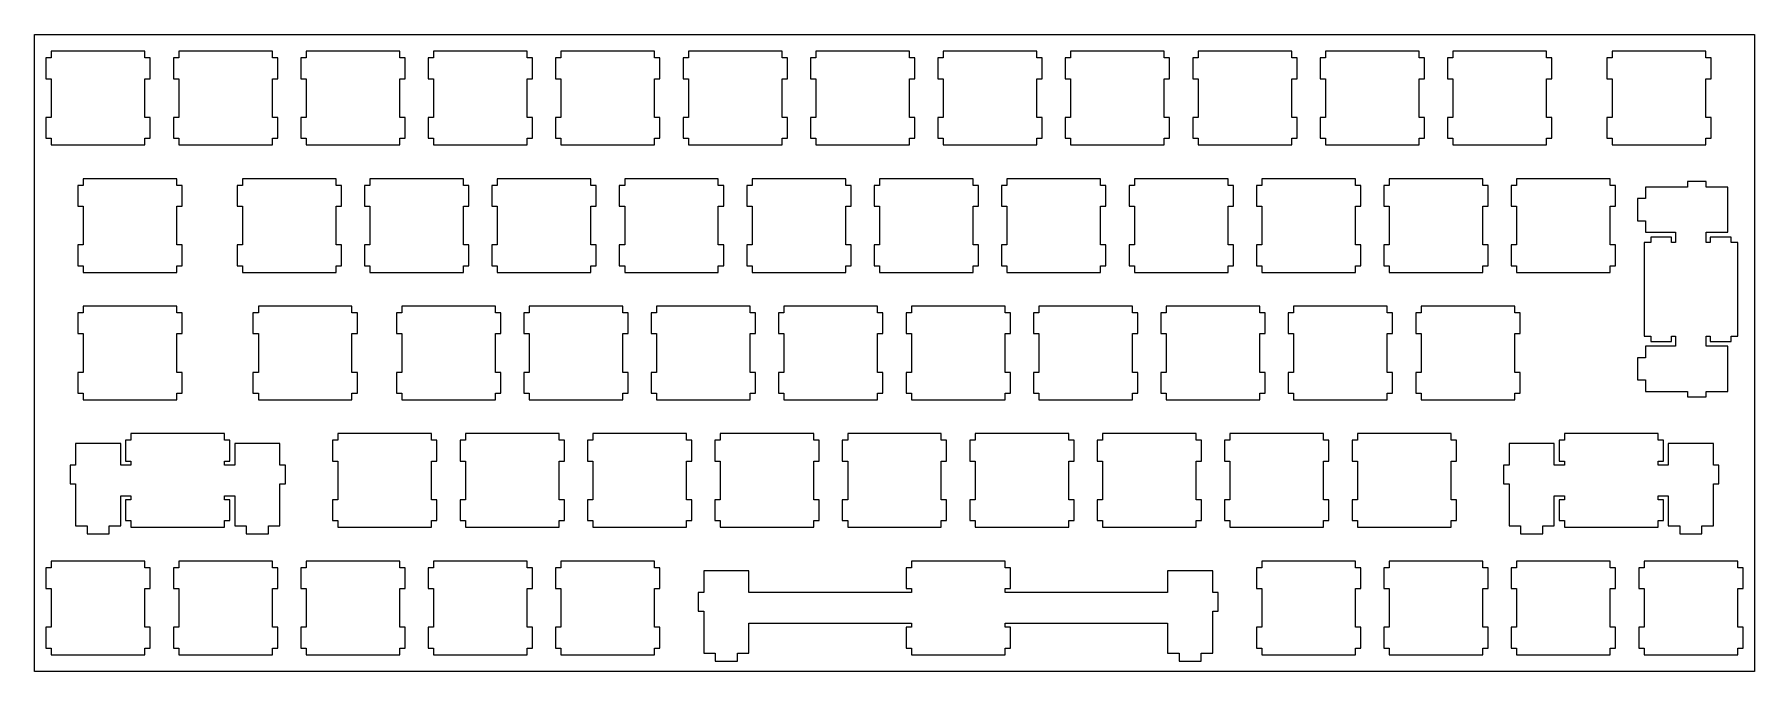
# Model space of a CAD drawing. Extents: x 0 to 257, y 0 to 96.
import ezdxf

# ---------------------------------------------------------------- set-up
doc = ezdxf.new("R2010")
doc.units = 0
doc.layers.get('0').update_dxf_attribs({"linetype": 'CONTINUOUS'})

msp = doc.modelspace()

# ---------------------------------------------------------------- linework, layer by layer
at = {"color": 0}
for p, q in [((0.09508, 95.5075), (257.27, 95.5075)), ((0.09508, 0.25769), (0.09508, 95.5075)), ((257.27, 95.5075), (257.27, 0.25769)), ((2.61965, 92.9831), (2.61965, 91.9826)), ((16.6192, 92.9831), (2.61965, 92.9831)), ((16.6192, 91.9826), (16.6192, 92.9831)), ((21.6697, 92.9831), (21.6697, 91.9826)), ((35.669, 92.9831), (21.6697, 92.9831)), ((35.669, 91.9826), (35.669, 92.9831)), ((40.7197, 92.9831), (40.7197, 91.9826)), ((54.719, 92.9831), (40.7197, 92.9831)), ((54.719, 91.9826), (54.719, 92.9831)), ((59.7697, 92.9831), (59.7697, 91.9826)), ((73.769, 92.9831), (59.7697, 92.9831)), ((73.769, 91.9826), (73.769, 92.9831)), ((78.8197, 92.9831), (78.8197, 91.9826)), ((92.819, 92.9831), (78.8197, 92.9831)), ((92.819, 91.9826), (92.819, 92.9831)), ((97.8683, 92.9831), (97.8683, 91.9826)), ((111.869, 92.9831), (97.8683, 92.9831)), ((111.869, 91.9826), (111.869, 92.9831)), ((116.918, 92.9831), (116.918, 91.9826)), ((130.919, 92.9831), (116.918, 92.9831)), ((130.919, 91.9826), (130.919, 92.9831)), ((135.97, 92.9831), (135.97, 91.9826)), ((149.969, 92.9831), (135.97, 92.9831)), ((149.969, 91.9826), (149.969, 92.9831)), ((155.02, 92.9831), (155.02, 91.9826)), ((169.019, 92.9831), (155.02, 92.9831)), ((169.019, 91.9826), (169.019, 92.9831)), ((174.07, 92.9831), (174.07, 91.9826)), ((188.069, 92.9831), (174.07, 92.9831)), ((188.069, 91.9826), (188.069, 92.9831)), ((193.12, 92.9831), (193.12, 91.9826)), ((207.119, 92.9831), (193.12, 92.9831)), ((207.119, 91.9826), (207.119, 92.9831)), ((212.17, 92.9831), (212.17, 91.9826)), ((226.169, 92.9831), (212.17, 92.9831)), ((226.169, 91.9826), (226.169, 92.9831)), ((235.982, 92.9831), (235.982, 91.9826)), ((249.982, 92.9831), (235.982, 92.9831)), ((249.982, 91.9826), (249.982, 92.9831)), ((2.61965, 91.9826), (1.81901, 91.9826)), ((1.81901, 91.9826), (1.81901, 88.8834)), ((17.4198, 91.9826), (16.6192, 91.9826)), ((17.4198, 88.8834), (17.4198, 91.9826)), ((21.6697, 91.9826), (20.869, 91.9826)), ((20.869, 91.9826), (20.869, 88.8834)), ((36.4698, 91.9826), (35.669, 91.9826)), ((36.4698, 88.8834), (36.4698, 91.9826)), ((40.7197, 91.9826), (39.9189, 91.9826)), ((39.9189, 91.9826), (39.9189, 88.8834)), ((55.5198, 91.9826), (54.719, 91.9826)), ((55.5198, 88.8834), (55.5198, 91.9826)), ((59.7697, 91.9826), (58.9689, 91.9826)), ((58.9689, 91.9826), (58.9689, 88.8834)), ((74.5698, 91.9826), (73.769, 91.9826)), ((74.5698, 88.8834), (74.5698, 91.9826)), ((78.8197, 91.9826), (78.0189, 91.9826)), ((78.0189, 91.9826), (78.0189, 88.8834)), ((93.6184, 91.9826), (92.819, 91.9826)), ((93.6184, 88.8834), (93.6184, 91.9826)), ((97.8683, 91.9826), (97.0689, 91.9826)), ((97.0689, 91.9826), (97.0689, 88.8834)), ((112.668, 91.9826), (111.869, 91.9826)), ((112.668, 88.8834), (112.668, 91.9826)), ((116.918, 91.9826), (116.119, 91.9826)), ((116.119, 91.9826), (116.119, 88.8834)), ((131.72, 91.9826), (130.919, 91.9826)), ((131.72, 88.8834), (131.72, 91.9826)), ((135.97, 91.9826), (135.169, 91.9826)), ((135.169, 91.9826), (135.169, 88.8834)), ((150.77, 91.9826), (149.969, 91.9826)), ((150.77, 88.8834), (150.77, 91.9826)), ((155.02, 91.9826), (154.219, 91.9826)), ((154.219, 91.9826), (154.219, 88.8834)), ((169.82, 91.9826), (169.019, 91.9826)), ((169.82, 88.8834), (169.82, 91.9826)), ((174.07, 91.9826), (173.269, 91.9826)), ((173.269, 91.9826), (173.269, 88.8834)), ((188.87, 91.9826), (188.069, 91.9826)), ((188.87, 88.8834), (188.87, 91.9826)), ((193.12, 91.9826), (192.319, 91.9826)), ((192.319, 91.9826), (192.319, 88.8834)), ((207.92, 91.9826), (207.119, 91.9826)), ((207.92, 88.8834), (207.92, 91.9826)), ((212.17, 91.9826), (211.369, 91.9826)), ((211.369, 91.9826), (211.369, 88.8834)), ((226.97, 91.9826), (226.169, 91.9826)), ((226.97, 88.8834), (226.97, 91.9826)), ((235.982, 91.9826), (235.181, 91.9826)), ((235.181, 91.9826), (235.181, 88.8834)), ((250.781, 91.9826), (249.982, 91.9826)), ((250.781, 88.8834), (250.781, 91.9826)), ((1.81901, 88.8834), (2.61965, 88.8834)), ((2.61965, 88.8834), (2.61965, 83.0834)), ((16.6192, 83.0834), (16.6192, 88.8834)), ((16.6192, 88.8834), (17.4198, 88.8834)), ((20.869, 88.8834), (21.6697, 88.8834)), ((21.6697, 88.8834), (21.6697, 83.0834)), ((35.669, 83.0834), (35.669, 88.8834)), ((35.669, 88.8834), (36.4698, 88.8834)), ((39.9189, 88.8834), (40.7197, 88.8834)), ((40.7197, 88.8834), (40.7197, 83.0834)), ((54.719, 83.0834), (54.719, 88.8834)), ((54.719, 88.8834), (55.5198, 88.8834)), ((58.9689, 88.8834), (59.7697, 88.8834)), ((59.7697, 88.8834), (59.7697, 83.0834)), ((73.769, 83.0834), (73.769, 88.8834)), ((73.769, 88.8834), (74.5698, 88.8834)), ((78.0189, 88.8834), (78.8197, 88.8834)), ((78.8197, 88.8834), (78.8197, 83.0834)), ((92.819, 83.0834), (92.819, 88.8834)), ((92.819, 88.8834), (93.6184, 88.8834)), ((97.0689, 88.8834), (97.8683, 88.8834)), ((97.8683, 88.8834), (97.8683, 83.0834)), ((111.869, 83.0834), (111.869, 88.8834)), ((111.869, 88.8834), (112.668, 88.8834)), ((116.119, 88.8834), (116.918, 88.8834)), ((116.918, 88.8834), (116.918, 83.0834)), ((130.919, 83.0834), (130.919, 88.8834)), ((130.919, 88.8834), (131.72, 88.8834)), ((135.169, 88.8834), (135.97, 88.8834)), ((135.97, 88.8834), (135.97, 83.0834)), ((149.969, 83.0834), (149.969, 88.8834)), ((149.969, 88.8834), (150.77, 88.8834)), ((154.219, 88.8834), (155.02, 88.8834)), ((155.02, 88.8834), (155.02, 83.0834)), ((169.019, 83.0834), (169.019, 88.8834)), ((169.019, 88.8834), (169.82, 88.8834)), ((173.269, 88.8834), (174.07, 88.8834)), ((174.07, 88.8834), (174.07, 83.0834)), ((188.069, 83.0834), (188.069, 88.8834)), ((188.069, 88.8834), (188.87, 88.8834)), ((192.319, 88.8834), (193.12, 88.8834)), ((193.12, 88.8834), (193.12, 83.0834)), ((207.119, 83.0834), (207.119, 88.8834)), ((207.119, 88.8834), (207.92, 88.8834)), ((211.369, 88.8834), (212.17, 88.8834)), ((212.17, 88.8834), (212.17, 83.0834)), ((226.169, 83.0834), (226.169, 88.8834)), ((226.169, 88.8834), (226.97, 88.8834)), ((235.181, 88.8834), (235.982, 88.8834)), ((235.982, 88.8834), (235.982, 83.0834)), ((249.982, 83.0834), (249.982, 88.8834)), ((249.982, 88.8834), (250.781, 88.8834)), ((2.61965, 83.0834), (1.81901, 83.0834)), ((1.81901, 83.0834), (1.81901, 79.9828)), ((17.4198, 83.0834), (16.6192, 83.0834)), ((17.4198, 79.9828), (17.4198, 83.0834)), ((21.6697, 83.0834), (20.869, 83.0834)), ((20.869, 83.0834), (20.869, 79.9828)), ((36.4698, 83.0834), (35.669, 83.0834)), ((36.4698, 79.9828), (36.4698, 83.0834)), ((40.7197, 83.0834), (39.9189, 83.0834)), ((39.9189, 83.0834), (39.9189, 79.9828)), ((55.5198, 83.0834), (54.719, 83.0834)), ((55.5198, 79.9828), (55.5198, 83.0834)), ((59.7697, 83.0834), (58.9689, 83.0834)), ((58.9689, 83.0834), (58.9689, 79.9828)), ((74.5698, 83.0834), (73.769, 83.0834)), ((74.5698, 79.9828), (74.5698, 83.0834)), ((78.8197, 83.0834), (78.0189, 83.0834)), ((78.0189, 83.0834), (78.0189, 79.9828)), ((93.6184, 83.0834), (92.819, 83.0834)), ((93.6184, 79.9828), (93.6184, 83.0834)), ((97.8683, 83.0834), (97.0689, 83.0834)), ((97.0689, 83.0834), (97.0689, 79.9828)), ((112.668, 83.0834), (111.869, 83.0834)), ((112.668, 79.9828), (112.668, 83.0834)), ((116.918, 83.0834), (116.119, 83.0834)), ((116.119, 83.0834), (116.119, 79.9828)), ((131.72, 83.0834), (130.919, 83.0834)), ((131.72, 79.9828), (131.72, 83.0834)), ((135.97, 83.0834), (135.169, 83.0834)), ((135.169, 83.0834), (135.169, 79.9828)), ((150.77, 83.0834), (149.969, 83.0834)), ((150.77, 79.9828), (150.77, 83.0834)), ((155.02, 83.0834), (154.219, 83.0834)), ((154.219, 83.0834), (154.219, 79.9828)), ((169.82, 83.0834), (169.019, 83.0834)), ((169.82, 79.9828), (169.82, 83.0834)), ((174.07, 83.0834), (173.269, 83.0834)), ((173.269, 83.0834), (173.269, 79.9828)), ((188.87, 83.0834), (188.069, 83.0834)), ((188.87, 79.9828), (188.87, 83.0834)), ((193.12, 83.0834), (192.319, 83.0834)), ((192.319, 83.0834), (192.319, 79.9828)), ((207.92, 83.0834), (207.119, 83.0834)), ((207.92, 79.9828), (207.92, 83.0834)), ((212.17, 83.0834), (211.369, 83.0834)), ((211.369, 83.0834), (211.369, 79.9828)), ((226.97, 83.0834), (226.169, 83.0834)), ((226.97, 79.9828), (226.97, 83.0834)), ((235.982, 83.0834), (235.181, 83.0834)), ((235.181, 83.0834), (235.181, 79.9828)), ((250.781, 83.0834), (249.982, 83.0834)), ((250.781, 79.9828), (250.781, 83.0834)), ((1.81901, 79.9828), (2.61965, 79.9828)), ((2.61965, 79.9828), (2.61965, 78.9838)), ((16.6192, 78.9838), (16.6192, 79.9828)), ((16.6192, 79.9828), (17.4198, 79.9828)), ((20.869, 79.9828), (21.6697, 79.9828)), ((21.6697, 79.9828), (21.6697, 78.9838)), ((35.669, 78.9838), (35.669, 79.9828)), ((35.669, 79.9828), (36.4698, 79.9828)), ((39.9189, 79.9828), (40.7197, 79.9828)), ((40.7197, 79.9828), (40.7197, 78.9838)), ((54.719, 78.9838), (54.719, 79.9828)), ((54.719, 79.9828), (55.5198, 79.9828)), ((58.9689, 79.9828), (59.7697, 79.9828)), ((59.7697, 79.9828), (59.7697, 78.9838)), ((73.769, 78.9838), (73.769, 79.9828)), ((73.769, 79.9828), (74.5698, 79.9828)), ((78.0189, 79.9828), (78.8197, 79.9828)), ((78.8197, 79.9828), (78.8197, 78.9838)), ((92.819, 78.9838), (92.819, 79.9828)), ((92.819, 79.9828), (93.6184, 79.9828)), ((97.0689, 79.9828), (97.8683, 79.9828)), ((97.8683, 79.9828), (97.8683, 78.9838)), ((111.869, 78.9838), (111.869, 79.9828)), ((111.869, 79.9828), (112.668, 79.9828)), ((116.119, 79.9828), (116.918, 79.9828)), ((116.918, 79.9828), (116.918, 78.9838)), ((130.919, 78.9838), (130.919, 79.9828)), ((130.919, 79.9828), (131.72, 79.9828)), ((135.169, 79.9828), (135.97, 79.9828)), ((135.97, 79.9828), (135.97, 78.9838)), ((149.969, 78.9838), (149.969, 79.9828)), ((149.969, 79.9828), (150.77, 79.9828)), ((154.219, 79.9828), (155.02, 79.9828)), ((155.02, 79.9828), (155.02, 78.9838)), ((169.019, 78.9838), (169.019, 79.9828)), ((169.019, 79.9828), (169.82, 79.9828)), ((173.269, 79.9828), (174.07, 79.9828)), ((174.07, 79.9828), (174.07, 78.9838)), ((188.069, 78.9838), (188.069, 79.9828)), ((188.069, 79.9828), (188.87, 79.9828)), ((192.319, 79.9828), (193.12, 79.9828)), ((193.12, 79.9828), (193.12, 78.9838)), ((207.119, 78.9838), (207.119, 79.9828)), ((207.119, 79.9828), (207.92, 79.9828)), ((211.369, 79.9828), (212.17, 79.9828)), ((212.17, 79.9828), (212.17, 78.9838)), ((226.169, 78.9838), (226.169, 79.9828)), ((226.169, 79.9828), (226.97, 79.9828)), ((235.181, 79.9828), (235.982, 79.9828)), ((235.982, 79.9828), (235.982, 78.9838)), ((249.982, 78.9838), (249.982, 79.9828)), ((249.982, 79.9828), (250.781, 79.9828)), ((2.61965, 78.9838), (16.6192, 78.9838)), ((21.6697, 78.9838), (35.669, 78.9838)), ((40.7197, 78.9838), (54.719, 78.9838)), ((59.7697, 78.9838), (73.769, 78.9838)), ((78.8197, 78.9838), (92.819, 78.9838)), ((97.8683, 78.9838), (111.869, 78.9838)), ((116.918, 78.9838), (130.919, 78.9838)), ((135.97, 78.9838), (149.969, 78.9838)), ((155.02, 78.9838), (169.019, 78.9838)), ((174.07, 78.9838), (188.069, 78.9838)), ((193.12, 78.9838), (207.119, 78.9838)), ((212.17, 78.9838), (226.169, 78.9838)), ((235.982, 78.9838), (249.982, 78.9838)), ((7.38216, 72.9326), (6.58153, 72.9326)), ((6.58153, 72.9326), (6.58153, 69.8334)), ((7.38216, 73.9331), (7.38216, 72.9326)), ((21.3817, 73.9331), (7.38216, 73.9331)), ((21.3817, 72.9326), (21.3817, 73.9331)), ((22.1809, 72.9326), (21.3817, 72.9326)), ((22.1809, 69.8334), (22.1809, 72.9326)), ((31.1947, 72.9326), (30.394, 72.9326)), ((30.394, 72.9326), (30.394, 69.8334)), ((31.1947, 73.9331), (31.1947, 72.9326)), ((45.194, 73.9331), (31.1947, 73.9331)), ((45.194, 72.9326), (45.194, 73.9331)), ((45.9948, 72.9326), (45.194, 72.9326)), ((45.9948, 69.8334), (45.9948, 72.9326)), ((50.2447, 72.9326), (49.4439, 72.9326)), ((49.4439, 72.9326), (49.4439, 69.8334)), ((50.2447, 73.9331), (50.2447, 72.9326)), ((64.244, 73.9331), (50.2447, 73.9331)), ((64.244, 72.9326), (64.244, 73.9331)), ((65.0448, 72.9326), (64.244, 72.9326)), ((65.0448, 69.8334), (65.0448, 72.9326)), ((69.2947, 72.9326), (68.4939, 72.9326)), ((68.4939, 72.9326), (68.4939, 69.8334)), ((69.2947, 73.9331), (69.2947, 72.9326)), ((83.294, 73.9331), (69.2947, 73.9331)), ((83.294, 72.9326), (83.294, 73.9331)), ((84.0948, 72.9326), (83.294, 72.9326)), ((84.0948, 69.8334), (84.0948, 72.9326)), ((88.3447, 72.9326), (87.5439, 72.9326)), ((87.5439, 72.9326), (87.5439, 69.8334)), ((88.3447, 73.9331), (88.3447, 72.9326)), ((102.344, 73.9331), (88.3447, 73.9331)), ((102.344, 72.9326), (102.344, 73.9331)), ((103.145, 72.9326), (102.344, 72.9326)), ((103.145, 69.8334), (103.145, 72.9326)), ((107.395, 72.9326), (106.594, 72.9326)), ((106.594, 72.9326), (106.594, 69.8334)), ((107.395, 73.9331), (107.395, 72.9326)), ((121.394, 73.9331), (107.395, 73.9331)), ((121.394, 72.9326), (121.394, 73.9331)), ((122.195, 72.9326), (121.394, 72.9326)), ((122.195, 69.8334), (122.195, 72.9326)), ((126.445, 72.9326), (125.644, 72.9326)), ((125.644, 72.9326), (125.644, 69.8334)), ((126.445, 73.9331), (126.445, 72.9326)), ((140.444, 73.9331), (126.445, 73.9331)), ((140.444, 72.9326), (140.444, 73.9331)), ((141.245, 72.9326), (140.444, 72.9326)), ((141.245, 69.8334), (141.245, 72.9326)), ((145.495, 72.9326), (144.694, 72.9326)), ((144.694, 72.9326), (144.694, 69.8334)), ((145.495, 73.9331), (145.495, 72.9326)), ((159.494, 73.9331), (145.495, 73.9331)), ((159.494, 72.9326), (159.494, 73.9331)), ((160.295, 72.9326), (159.494, 72.9326)), ((160.295, 69.8334), (160.295, 72.9326)), ((164.545, 72.9326), (163.744, 72.9326)), ((163.744, 72.9326), (163.744, 69.8334)), ((164.545, 73.9331), (164.545, 72.9326)), ((178.544, 73.9331), (164.545, 73.9331)), ((178.544, 72.9326), (178.544, 73.9331)), ((179.345, 72.9326), (178.544, 72.9326)), ((179.345, 69.8334), (179.345, 72.9326)), ((183.595, 72.9326), (182.794, 72.9326)), ((182.794, 72.9326), (182.794, 69.8334)), ((183.595, 73.9331), (183.595, 72.9326)), ((197.594, 73.9331), (183.595, 73.9331)), ((197.594, 72.9326), (197.594, 73.9331)), ((198.395, 72.9326), (197.594, 72.9326)), ((198.395, 69.8334), (198.395, 72.9326)), ((202.645, 72.9326), (201.844, 72.9326)), ((201.844, 72.9326), (201.844, 69.8334)), ((202.645, 73.9331), (202.645, 72.9326)), ((216.644, 73.9331), (202.645, 73.9331)), ((216.644, 72.9326), (216.644, 73.9331)), ((217.445, 72.9326), (216.644, 72.9326)), ((217.445, 69.8334), (217.445, 72.9326)), ((221.695, 72.9326), (220.894, 72.9326)), ((220.894, 72.9326), (220.894, 69.8334)), ((221.695, 73.9331), (221.695, 72.9326)), ((235.694, 73.9331), (221.695, 73.9331)), ((235.694, 72.9326), (235.694, 73.9331)), ((236.495, 72.9326), (235.694, 72.9326)), ((236.495, 69.8334), (236.495, 72.9326)), ((247.245, 72.6832), (240.975, 72.6832)), ((240.975, 72.6832), (240.975, 70.9581)), ((247.245, 73.5087), (247.245, 72.6832)), ((250.045, 73.5087), (247.245, 73.5087)), ((250.045, 72.6832), (250.045, 73.5087)), ((253.275, 72.6832), (250.045, 72.6832)), ((253.275, 65.9335), (253.275, 72.6832)), ((6.58153, 69.8334), (7.38216, 69.8334)), ((7.38216, 69.8334), (7.38216, 64.0334)), ((21.3817, 64.0334), (21.3817, 69.8334)), ((21.3817, 69.8334), (22.1809, 69.8334)), ((30.394, 69.8334), (31.1947, 69.8334)), ((31.1947, 69.8334), (31.1947, 64.0334)), ((45.194, 64.0334), (45.194, 69.8334)), ((45.194, 69.8334), (45.9948, 69.8334)), ((49.4439, 69.8334), (50.2447, 69.8334)), ((50.2447, 69.8334), (50.2447, 64.0334)), ((64.244, 64.0334), (64.244, 69.8334)), ((64.244, 69.8334), (65.0448, 69.8334)), ((68.4939, 69.8334), (69.2947, 69.8334)), ((69.2947, 69.8334), (69.2947, 64.0334)), ((83.294, 64.0334), (83.294, 69.8334)), ((83.294, 69.8334), (84.0948, 69.8334)), ((87.5439, 69.8334), (88.3447, 69.8334)), ((88.3447, 69.8334), (88.3447, 64.0334)), ((102.344, 64.0334), (102.344, 69.8334)), ((102.344, 69.8334), (103.145, 69.8334)), ((106.594, 69.8334), (107.395, 69.8334)), ((107.395, 69.8334), (107.395, 64.0334)), ((121.394, 64.0334), (121.394, 69.8334)), ((121.394, 69.8334), (122.195, 69.8334)), ((125.644, 69.8334), (126.445, 69.8334)), ((126.445, 69.8334), (126.445, 64.0334)), ((140.444, 64.0334), (140.444, 69.8334)), ((140.444, 69.8334), (141.245, 69.8334)), ((144.694, 69.8334), (145.495, 69.8334)), ((145.495, 69.8334), (145.495, 64.0334)), ((159.494, 64.0334), (159.494, 69.8334)), ((159.494, 69.8334), (160.295, 69.8334)), ((163.744, 69.8334), (164.545, 69.8334)), ((164.545, 69.8334), (164.545, 64.0334)), ((178.544, 64.0334), (178.544, 69.8334)), ((178.544, 69.8334), (179.345, 69.8334)), ((182.794, 69.8334), (183.595, 69.8334)), ((183.595, 69.8334), (183.595, 64.0334)), ((197.594, 64.0334), (197.594, 69.8334)), ((197.594, 69.8334), (198.395, 69.8334)), ((201.844, 69.8334), (202.645, 69.8334)), ((202.645, 69.8334), (202.645, 64.0334)), ((216.644, 64.0334), (216.644, 69.8334)), ((216.644, 69.8334), (217.445, 69.8334)), ((220.894, 69.8334), (221.695, 69.8334)), ((221.695, 69.8334), (221.695, 64.0334)), ((235.694, 64.0334), (235.694, 69.8334)), ((235.694, 69.8334), (236.495, 69.8334)), ((240.975, 70.9581), (239.775, 70.9581)), ((239.775, 70.9581), (239.775, 67.6589)), ((239.775, 67.6589), (240.975, 67.6589)), ((240.975, 67.6589), (240.975, 65.9335)), ((241.745, 64.4081), (240.745, 64.4081)), ((240.745, 64.4081), (240.745, 50.4088)), ((240.975, 65.9335), (245.445, 65.9335)), ((244.844, 65.2089), (241.745, 65.2089)), ((241.745, 65.2089), (241.745, 64.4081)), ((244.844, 64.4081), (244.844, 65.2089)), ((245.445, 64.4081), (244.844, 64.4081)), ((245.445, 65.9335), (245.445, 64.4081)), ((250.045, 64.4081), (250.045, 65.9335)), ((250.045, 65.9335), (253.275, 65.9335)), ((250.644, 64.4081), (250.045, 64.4081)), ((253.744, 65.2089), (250.644, 65.2089)), ((250.644, 65.2089), (250.644, 64.4081)), ((253.744, 64.4081), (253.744, 65.2089)), ((254.744, 64.4081), (253.744, 64.4081)), ((254.744, 50.4088), (254.744, 64.4081)), ((7.38216, 64.0334), (6.58153, 64.0334)), ((6.58153, 64.0334), (6.58153, 60.9328)), ((22.1809, 64.0334), (21.3817, 64.0334)), ((22.1809, 60.9328), (22.1809, 64.0334)), ((31.1947, 64.0334), (30.394, 64.0334)), ((30.394, 64.0334), (30.394, 60.9328)), ((45.9948, 64.0334), (45.194, 64.0334)), ((45.9948, 60.9328), (45.9948, 64.0334)), ((50.2447, 64.0334), (49.4439, 64.0334)), ((49.4439, 64.0334), (49.4439, 60.9328)), ((65.0448, 64.0334), (64.244, 64.0334)), ((65.0448, 60.9328), (65.0448, 64.0334)), ((69.2947, 64.0334), (68.4939, 64.0334)), ((68.4939, 64.0334), (68.4939, 60.9328)), ((84.0948, 64.0334), (83.294, 64.0334)), ((84.0948, 60.9328), (84.0948, 64.0334)), ((88.3447, 64.0334), (87.5439, 64.0334)), ((87.5439, 64.0334), (87.5439, 60.9328)), ((103.145, 64.0334), (102.344, 64.0334)), ((103.145, 60.9328), (103.145, 64.0334)), ((107.395, 64.0334), (106.594, 64.0334)), ((106.594, 64.0334), (106.594, 60.9328)), ((122.195, 64.0334), (121.394, 64.0334)), ((122.195, 60.9328), (122.195, 64.0334)), ((126.445, 64.0334), (125.644, 64.0334)), ((125.644, 64.0334), (125.644, 60.9328)), ((141.245, 64.0334), (140.444, 64.0334)), ((141.245, 60.9328), (141.245, 64.0334)), ((145.495, 64.0334), (144.694, 64.0334)), ((144.694, 64.0334), (144.694, 60.9328)), ((160.295, 64.0334), (159.494, 64.0334)), ((160.295, 60.9328), (160.295, 64.0334)), ((164.545, 64.0334), (163.744, 64.0334)), ((163.744, 64.0334), (163.744, 60.9328)), ((179.345, 64.0334), (178.544, 64.0334)), ((179.345, 60.9328), (179.345, 64.0334)), ((183.595, 64.0334), (182.794, 64.0334)), ((182.794, 64.0334), (182.794, 60.9328)), ((198.395, 64.0334), (197.594, 64.0334)), ((198.395, 60.9328), (198.395, 64.0334)), ((202.645, 64.0334), (201.844, 64.0334)), ((201.844, 64.0334), (201.844, 60.9328)), ((217.445, 64.0334), (216.644, 64.0334)), ((217.445, 60.9328), (217.445, 64.0334)), ((221.695, 64.0334), (220.894, 64.0334)), ((220.894, 64.0334), (220.894, 60.9328)), ((236.495, 64.0334), (235.694, 64.0334)), ((236.495, 60.9328), (236.495, 64.0334)), ((6.58153, 60.9328), (7.38216, 60.9328)), ((7.38216, 60.9328), (7.38216, 59.9338)), ((7.38216, 59.9338), (21.3817, 59.9338)), ((21.3817, 59.9338), (21.3817, 60.9328)), ((21.3817, 60.9328), (22.1809, 60.9328)), ((30.394, 60.9328), (31.1947, 60.9328)), ((31.1947, 60.9328), (31.1947, 59.9338)), ((31.1947, 59.9338), (45.194, 59.9338)), ((45.194, 59.9338), (45.194, 60.9328)), ((45.194, 60.9328), (45.9948, 60.9328)), ((49.4439, 60.9328), (50.2447, 60.9328)), ((50.2447, 60.9328), (50.2447, 59.9338)), ((50.2447, 59.9338), (64.244, 59.9338)), ((64.244, 59.9338), (64.244, 60.9328)), ((64.244, 60.9328), (65.0448, 60.9328)), ((68.4939, 60.9328), (69.2947, 60.9328)), ((69.2947, 60.9328), (69.2947, 59.9338)), ((69.2947, 59.9338), (83.294, 59.9338)), ((83.294, 59.9338), (83.294, 60.9328)), ((83.294, 60.9328), (84.0948, 60.9328)), ((87.5439, 60.9328), (88.3447, 60.9328)), ((88.3447, 60.9328), (88.3447, 59.9338)), ((88.3447, 59.9338), (102.344, 59.9338)), ((102.344, 59.9338), (102.344, 60.9328)), ((102.344, 60.9328), (103.145, 60.9328)), ((106.594, 60.9328), (107.395, 60.9328)), ((107.395, 60.9328), (107.395, 59.9338)), ((107.395, 59.9338), (121.394, 59.9338)), ((121.394, 59.9338), (121.394, 60.9328)), ((121.394, 60.9328), (122.195, 60.9328)), ((125.644, 60.9328), (126.445, 60.9328)), ((126.445, 60.9328), (126.445, 59.9338)), ((126.445, 59.9338), (140.444, 59.9338)), ((140.444, 59.9338), (140.444, 60.9328)), ((140.444, 60.9328), (141.245, 60.9328)), ((144.694, 60.9328), (145.495, 60.9328)), ((145.495, 60.9328), (145.495, 59.9338)), ((145.495, 59.9338), (159.494, 59.9338)), ((159.494, 59.9338), (159.494, 60.9328)), ((159.494, 60.9328), (160.295, 60.9328)), ((163.744, 60.9328), (164.545, 60.9328)), ((164.545, 60.9328), (164.545, 59.9338)), ((164.545, 59.9338), (178.544, 59.9338)), ((178.544, 59.9338), (178.544, 60.9328)), ((178.544, 60.9328), (179.345, 60.9328)), ((182.794, 60.9328), (183.595, 60.9328)), ((183.595, 60.9328), (183.595, 59.9338)), ((183.595, 59.9338), (197.594, 59.9338)), ((197.594, 59.9338), (197.594, 60.9328)), ((197.594, 60.9328), (198.395, 60.9328)), ((201.844, 60.9328), (202.645, 60.9328)), ((202.645, 60.9328), (202.645, 59.9338)), ((202.645, 59.9338), (216.644, 59.9338)), ((216.644, 59.9338), (216.644, 60.9328)), ((216.644, 60.9328), (217.445, 60.9328)), ((220.894, 60.9328), (221.695, 60.9328)), ((221.695, 60.9328), (221.695, 59.9338)), ((221.695, 59.9338), (235.694, 59.9338)), ((235.694, 59.9338), (235.694, 60.9328)), ((235.694, 60.9328), (236.495, 60.9328)), ((7.38216, 54.8831), (7.38216, 53.8826)), ((21.3817, 54.8831), (7.38216, 54.8831)), ((21.3817, 53.8826), (21.3817, 54.8831)), ((33.5759, 54.8831), (33.5759, 53.8826)), ((47.5753, 54.8831), (33.5759, 54.8831)), ((47.5753, 53.8826), (47.5753, 54.8831)), ((55.0072, 54.8831), (55.0072, 53.8826)), ((69.0065, 54.8831), (55.0072, 54.8831)), ((69.0065, 53.8826), (69.0065, 54.8831)), ((74.0572, 54.8831), (74.0572, 53.8826)), ((88.0565, 54.8831), (74.0572, 54.8831)), ((88.0565, 53.8826), (88.0565, 54.8831)), ((93.1072, 54.8831), (93.1072, 53.8826)), ((107.107, 54.8831), (93.1072, 54.8831)), ((107.107, 53.8826), (107.107, 54.8831)), ((112.157, 54.8831), (112.157, 53.8826)), ((126.157, 54.8831), (112.157, 54.8831)), ((126.157, 53.8826), (126.157, 54.8831)), ((131.207, 54.8831), (131.207, 53.8826)), ((145.207, 54.8831), (131.207, 54.8831)), ((145.207, 53.8826), (145.207, 54.8831)), ((150.257, 54.8831), (150.257, 53.8826)), ((164.257, 54.8831), (150.257, 54.8831)), ((164.257, 53.8826), (164.257, 54.8831)), ((169.307, 54.8831), (169.307, 53.8826)), ((183.307, 54.8831), (169.307, 54.8831)), ((183.307, 53.8826), (183.307, 54.8831)), ((188.357, 54.8831), (188.357, 53.8826)), ((202.357, 54.8831), (188.357, 54.8831)), ((202.357, 53.8826), (202.357, 54.8831)), ((207.407, 54.8831), (207.407, 53.8826)), ((221.407, 54.8831), (207.407, 54.8831)), ((221.407, 53.8826), (221.407, 54.8831)), ((7.38216, 53.8826), (6.58153, 53.8826)), ((6.58153, 53.8826), (6.58153, 50.7834)), ((22.1809, 53.8826), (21.3817, 53.8826)), ((22.1809, 50.7834), (22.1809, 53.8826)), ((33.5759, 53.8826), (32.7753, 53.8826)), ((32.7753, 53.8826), (32.7753, 50.7834)), ((48.3761, 53.8826), (47.5753, 53.8826)), ((48.3761, 50.7834), (48.3761, 53.8826)), ((55.0072, 53.8826), (54.2064, 53.8826)), ((54.2064, 53.8826), (54.2064, 50.7834)), ((69.8059, 53.8826), (69.0065, 53.8826)), ((69.8059, 50.7834), (69.8059, 53.8826)), ((74.0572, 53.8826), (73.2564, 53.8826)), ((73.2564, 53.8826), (73.2564, 50.7834)), ((88.8559, 53.8826), (88.0565, 53.8826)), ((88.8559, 50.7834), (88.8559, 53.8826)), ((93.1072, 53.8826), (92.3064, 53.8826)), ((92.3064, 53.8826), (92.3064, 50.7834)), ((107.906, 53.8826), (107.107, 53.8826)), ((107.906, 50.7834), (107.906, 53.8826)), ((112.157, 53.8826), (111.356, 53.8826)), ((111.356, 53.8826), (111.356, 50.7834)), ((126.956, 53.8826), (126.157, 53.8826)), ((126.956, 50.7834), (126.956, 53.8826)), ((131.207, 53.8826), (130.406, 53.8826)), ((130.406, 53.8826), (130.406, 50.7834)), ((146.006, 53.8826), (145.207, 53.8826)), ((146.006, 50.7834), (146.006, 53.8826)), ((150.257, 53.8826), (149.456, 53.8826)), ((149.456, 53.8826), (149.456, 50.7834)), ((165.056, 53.8826), (164.257, 53.8826)), ((165.056, 50.7834), (165.056, 53.8826)), ((169.307, 53.8826), (168.506, 53.8826)), ((168.506, 53.8826), (168.506, 50.7834)), ((184.106, 53.8826), (183.307, 53.8826)), ((184.106, 50.7834), (184.106, 53.8826)), ((188.357, 53.8826), (187.556, 53.8826)), ((187.556, 53.8826), (187.556, 50.7834)), ((203.156, 53.8826), (202.357, 53.8826)), ((203.156, 50.7834), (203.156, 53.8826)), ((207.407, 53.8826), (206.606, 53.8826)), ((206.606, 53.8826), (206.606, 50.7834)), ((222.206, 53.8826), (221.407, 53.8826)), ((222.206, 50.7834), (222.206, 53.8826)), ((6.58153, 50.7834), (7.38216, 50.7834)), ((7.38216, 50.7834), (7.38216, 44.9834)), ((21.3817, 44.9834), (21.3817, 50.7834)), ((21.3817, 50.7834), (22.1809, 50.7834)), ((32.7753, 50.7834), (33.5759, 50.7834)), ((33.5759, 50.7834), (33.5759, 44.9834)), ((47.5753, 44.9834), (47.5753, 50.7834)), ((47.5753, 50.7834), (48.3761, 50.7834)), ((54.2064, 50.7834), (55.0072, 50.7834)), ((55.0072, 50.7834), (55.0072, 44.9834)), ((69.0065, 44.9834), (69.0065, 50.7834)), ((69.0065, 50.7834), (69.8059, 50.7834)), ((73.2564, 50.7834), (74.0572, 50.7834)), ((74.0572, 50.7834), (74.0572, 44.9834)), ((88.0565, 44.9834), (88.0565, 50.7834)), ((88.0565, 50.7834), (88.8559, 50.7834)), ((92.3064, 50.7834), (93.1072, 50.7834)), ((93.1072, 50.7834), (93.1072, 44.9834)), ((107.107, 44.9834), (107.107, 50.7834)), ((107.107, 50.7834), (107.906, 50.7834)), ((111.356, 50.7834), (112.157, 50.7834)), ((112.157, 50.7834), (112.157, 44.9834)), ((126.157, 44.9834), (126.157, 50.7834)), ((126.157, 50.7834), (126.956, 50.7834)), ((130.406, 50.7834), (131.207, 50.7834)), ((131.207, 50.7834), (131.207, 44.9834)), ((145.207, 44.9834), (145.207, 50.7834)), ((145.207, 50.7834), (146.006, 50.7834)), ((149.456, 50.7834), (150.257, 50.7834)), ((150.257, 50.7834), (150.257, 44.9834)), ((164.257, 44.9834), (164.257, 50.7834)), ((164.257, 50.7834), (165.056, 50.7834)), ((168.506, 50.7834), (169.307, 50.7834)), ((169.307, 50.7834), (169.307, 44.9834)), ((183.307, 44.9834), (183.307, 50.7834)), ((183.307, 50.7834), (184.106, 50.7834)), ((187.556, 50.7834), (188.357, 50.7834)), ((188.357, 50.7834), (188.357, 44.9834)), ((202.357, 44.9834), (202.357, 50.7834)), ((202.357, 50.7834), (203.156, 50.7834)), ((206.606, 50.7834), (207.407, 50.7834)), ((207.407, 50.7834), (207.407, 44.9834)), ((221.407, 44.9834), (221.407, 50.7834)), ((221.407, 50.7834), (222.206, 50.7834)), ((240.745, 50.4088), (241.745, 50.4088)), ((245.445, 48.883), (240.975, 48.883)), ((240.975, 48.883), (240.975, 47.1579)), ((241.745, 50.4088), (241.745, 49.608)), ((241.745, 49.608), (244.844, 49.608)), ((244.844, 49.608), (244.844, 50.4088)), ((244.844, 50.4088), (245.445, 50.4088)), ((245.445, 50.4088), (245.445, 48.883)), ((250.045, 48.883), (250.045, 50.4088)), ((250.045, 50.4088), (250.644, 50.4088)), ((253.275, 48.883), (250.045, 48.883)), ((250.644, 50.4088), (250.644, 49.608)), ((250.644, 49.608), (253.744, 49.608)), ((253.275, 42.1337), (253.275, 48.883)), ((253.744, 49.608), (253.744, 50.4088)), ((253.744, 50.4088), (254.744, 50.4088)), ((240.975, 47.1579), (239.775, 47.1579)), ((239.775, 47.1579), (239.775, 43.8587)), ((7.38216, 44.9834), (6.58153, 44.9834)), ((6.58153, 44.9834), (6.58153, 41.8828)), ((22.1809, 44.9834), (21.3817, 44.9834)), ((22.1809, 41.8828), (22.1809, 44.9834)), ((33.5759, 44.9834), (32.7753, 44.9834)), ((32.7753, 44.9834), (32.7753, 41.8828)), ((48.3761, 44.9834), (47.5753, 44.9834)), ((48.3761, 41.8828), (48.3761, 44.9834)), ((55.0072, 44.9834), (54.2064, 44.9834)), ((54.2064, 44.9834), (54.2064, 41.8828)), ((69.8059, 44.9834), (69.0065, 44.9834)), ((69.8059, 41.8828), (69.8059, 44.9834)), ((74.0572, 44.9834), (73.2564, 44.9834)), ((73.2564, 44.9834), (73.2564, 41.8828)), ((88.8559, 44.9834), (88.0565, 44.9834)), ((88.8559, 41.8828), (88.8559, 44.9834)), ((93.1072, 44.9834), (92.3064, 44.9834)), ((92.3064, 44.9834), (92.3064, 41.8828)), ((107.906, 44.9834), (107.107, 44.9834)), ((107.906, 41.8828), (107.906, 44.9834)), ((112.157, 44.9834), (111.356, 44.9834)), ((111.356, 44.9834), (111.356, 41.8828)), ((126.956, 44.9834), (126.157, 44.9834)), ((126.956, 41.8828), (126.956, 44.9834)), ((131.207, 44.9834), (130.406, 44.9834)), ((130.406, 44.9834), (130.406, 41.8828)), ((146.006, 44.9834), (145.207, 44.9834)), ((146.006, 41.8828), (146.006, 44.9834)), ((150.257, 44.9834), (149.456, 44.9834)), ((149.456, 44.9834), (149.456, 41.8828)), ((165.056, 44.9834), (164.257, 44.9834)), ((165.056, 41.8828), (165.056, 44.9834)), ((169.307, 44.9834), (168.506, 44.9834)), ((168.506, 44.9834), (168.506, 41.8828)), ((184.106, 44.9834), (183.307, 44.9834)), ((184.106, 41.8828), (184.106, 44.9834)), ((188.357, 44.9834), (187.556, 44.9834)), ((187.556, 44.9834), (187.556, 41.8828)), ((203.156, 44.9834), (202.357, 44.9834)), ((203.156, 41.8828), (203.156, 44.9834)), ((207.407, 44.9834), (206.606, 44.9834)), ((206.606, 44.9834), (206.606, 41.8828)), ((222.206, 44.9834), (221.407, 44.9834)), ((222.206, 41.8828), (222.206, 44.9834)), ((239.775, 43.8587), (240.975, 43.8587)), ((240.975, 43.8587), (240.975, 42.1337)), ((6.58153, 41.8828), (7.38216, 41.8828)), ((7.38216, 41.8828), (7.38216, 40.8838)), ((21.3817, 40.8838), (21.3817, 41.8828)), ((21.3817, 41.8828), (22.1809, 41.8828)), ((32.7753, 41.8828), (33.5759, 41.8828)), ((33.5759, 41.8828), (33.5759, 40.8838)), ((47.5753, 40.8838), (47.5753, 41.8828)), ((47.5753, 41.8828), (48.3761, 41.8828)), ((54.2064, 41.8828), (55.0072, 41.8828)), ((55.0072, 41.8828), (55.0072, 40.8838)), ((69.0065, 40.8838), (69.0065, 41.8828)), ((69.0065, 41.8828), (69.8059, 41.8828)), ((73.2564, 41.8828), (74.0572, 41.8828)), ((74.0572, 41.8828), (74.0572, 40.8838)), ((88.0565, 40.8838), (88.0565, 41.8828)), ((88.0565, 41.8828), (88.8559, 41.8828)), ((92.3064, 41.8828), (93.1072, 41.8828)), ((93.1072, 41.8828), (93.1072, 40.8838)), ((107.107, 40.8838), (107.107, 41.8828)), ((107.107, 41.8828), (107.906, 41.8828)), ((111.356, 41.8828), (112.157, 41.8828)), ((112.157, 41.8828), (112.157, 40.8838)), ((126.157, 40.8838), (126.157, 41.8828)), ((126.157, 41.8828), (126.956, 41.8828)), ((130.406, 41.8828), (131.207, 41.8828)), ((131.207, 41.8828), (131.207, 40.8838)), ((145.207, 40.8838), (145.207, 41.8828)), ((145.207, 41.8828), (146.006, 41.8828)), ((149.456, 41.8828), (150.257, 41.8828)), ((150.257, 41.8828), (150.257, 40.8838)), ((164.257, 40.8838), (164.257, 41.8828)), ((164.257, 41.8828), (165.056, 41.8828)), ((168.506, 41.8828), (169.307, 41.8828)), ((169.307, 41.8828), (169.307, 40.8838)), ((183.307, 40.8838), (183.307, 41.8828)), ((183.307, 41.8828), (184.106, 41.8828)), ((187.556, 41.8828), (188.357, 41.8828)), ((188.357, 41.8828), (188.357, 40.8838)), ((202.357, 40.8838), (202.357, 41.8828)), ((202.357, 41.8828), (203.156, 41.8828)), ((206.606, 41.8828), (207.407, 41.8828)), ((207.407, 41.8828), (207.407, 40.8838)), ((221.407, 40.8838), (221.407, 41.8828)), ((221.407, 41.8828), (222.206, 41.8828)), ((240.975, 42.1337), (247.245, 42.1337)), ((247.245, 42.1337), (247.245, 41.3082)), ((247.245, 41.3082), (250.045, 41.3082)), ((250.045, 41.3082), (250.045, 42.1337)), ((250.045, 42.1337), (253.275, 42.1337)), ((7.38216, 40.8838), (21.3817, 40.8838)), ((33.5759, 40.8838), (47.5753, 40.8838)), ((55.0072, 40.8838), (69.0065, 40.8838)), ((74.0572, 40.8838), (88.0565, 40.8838)), ((93.1072, 40.8838), (107.107, 40.8838)), ((112.157, 40.8838), (126.157, 40.8838)), ((131.207, 40.8838), (145.207, 40.8838)), ((150.257, 40.8838), (164.257, 40.8838)), ((169.307, 40.8838), (183.307, 40.8838)), ((188.357, 40.8838), (202.357, 40.8838)), ((207.407, 40.8838), (221.407, 40.8838)), ((13.0004, 34.3628), (6.2508, 34.3628)), ((6.2508, 34.3628), (6.2508, 31.1326)), ((13.0004, 31.1326), (13.0004, 34.3628)), ((14.5259, 34.8327), (13.7253, 34.8327)), ((13.7253, 34.8327), (13.7253, 31.7335)), ((14.5259, 35.833), (14.5259, 34.8327)), ((28.5254, 35.833), (14.5259, 35.833)), ((28.5254, 34.8327), (28.5254, 35.833)), ((29.326, 34.8327), (28.5254, 34.8327)), ((29.326, 31.7335), (29.326, 34.8327)), ((36.8004, 34.3628), (30.0509, 34.3628)), ((30.0509, 34.3628), (30.0509, 31.1326)), ((36.8004, 31.1326), (36.8004, 34.3628)), ((45.4822, 34.8327), (44.6814, 34.8327)), ((44.6814, 34.8327), (44.6814, 31.7335)), ((45.4822, 35.833), (45.4822, 34.8327)), ((59.4815, 35.833), (45.4822, 35.833)), ((59.4815, 34.8327), (59.4815, 35.833)), ((60.2809, 34.8327), (59.4815, 34.8327)), ((60.2809, 31.7335), (60.2809, 34.8327)), ((64.5322, 34.8327), (63.7314, 34.8327)), ((63.7314, 34.8327), (63.7314, 31.7335)), ((64.5322, 35.833), (64.5322, 34.8327)), ((78.5315, 35.833), (64.5322, 35.833)), ((78.5315, 34.8327), (78.5315, 35.833)), ((79.3309, 34.8327), (78.5315, 34.8327)), ((79.3309, 31.7335), (79.3309, 34.8327)), ((83.5822, 34.8327), (82.7814, 34.8327)), ((82.7814, 34.8327), (82.7814, 31.7335)), ((83.5822, 35.833), (83.5822, 34.8327)), ((97.5815, 35.833), (83.5822, 35.833)), ((97.5815, 34.8327), (97.5815, 35.833)), ((98.3809, 34.8327), (97.5815, 34.8327)), ((98.3809, 31.7335), (98.3809, 34.8327)), ((102.632, 34.8327), (101.831, 34.8327)), ((101.831, 34.8327), (101.831, 31.7335)), ((102.632, 35.833), (102.632, 34.8327)), ((116.632, 35.833), (102.632, 35.833)), ((116.632, 34.8327), (116.632, 35.833)), ((117.431, 34.8327), (116.632, 34.8327)), ((117.431, 31.7335), (117.431, 34.8327)), ((121.682, 34.8327), (120.881, 34.8327)), ((120.881, 34.8327), (120.881, 31.7335)), ((121.682, 35.833), (121.682, 34.8327)), ((135.682, 35.833), (121.682, 35.833)), ((135.682, 34.8327), (135.682, 35.833)), ((136.481, 34.8327), (135.682, 34.8327)), ((136.481, 31.7335), (136.481, 34.8327)), ((140.732, 34.8327), (139.931, 34.8327)), ((139.931, 34.8327), (139.931, 31.7335)), ((140.732, 35.833), (140.732, 34.8327)), ((154.732, 35.833), (140.732, 35.833)), ((154.732, 34.8327), (154.732, 35.833)), ((155.531, 34.8327), (154.732, 34.8327)), ((155.531, 31.7335), (155.531, 34.8327)), ((159.782, 34.8327), (158.981, 34.8327)), ((158.981, 34.8327), (158.981, 31.7335)), ((159.782, 35.833), (159.782, 34.8327)), ((173.782, 35.833), (159.782, 35.833)), ((173.782, 34.8327), (173.782, 35.833)), ((174.581, 34.8327), (173.782, 34.8327)), ((174.581, 31.7335), (174.581, 34.8327)), ((178.832, 34.8327), (178.031, 34.8327)), ((178.031, 34.8327), (178.031, 31.7335)), ((178.832, 35.833), (178.832, 34.8327)), ((192.832, 35.833), (178.832, 35.833)), ((192.832, 34.8327), (192.832, 35.833)), ((193.631, 34.8327), (192.832, 34.8327)), ((193.631, 31.7335), (193.631, 34.8327)), ((197.882, 34.8327), (197.081, 34.8327)), ((197.081, 34.8327), (197.081, 31.7335)), ((197.882, 35.833), (197.882, 34.8327)), ((211.882, 35.833), (197.882, 35.833)), ((211.882, 34.8327), (211.882, 35.833)), ((212.681, 34.8327), (211.882, 34.8327)), ((212.681, 31.7335), (212.681, 34.8327)), ((227.313, 34.3628), (220.562, 34.3628)), ((220.562, 34.3628), (220.562, 31.1326)), ((227.313, 31.1326), (227.313, 34.3628)), ((228.837, 34.8327), (228.038, 34.8327)), ((228.038, 34.8327), (228.038, 31.7335)), ((228.837, 35.833), (228.837, 34.8327)), ((242.838, 35.833), (228.837, 35.833)), ((242.838, 34.8327), (242.838, 35.833)), ((243.637, 34.8327), (242.838, 34.8327)), ((243.637, 31.7335), (243.637, 34.8327)), ((251.112, 34.3628), (244.362, 34.3628)), ((244.362, 34.3628), (244.362, 31.1326)), ((251.112, 31.1326), (251.112, 34.3628)), ((6.2508, 31.1326), (5.42533, 31.1326)), ((5.42533, 31.1326), (5.42533, 28.3338)), ((14.5259, 31.1326), (13.0004, 31.1326)), ((13.7253, 31.7335), (14.5259, 31.7335)), ((14.5259, 31.7335), (14.5259, 31.1326)), ((28.5254, 31.1326), (28.5254, 31.7335)), ((28.5254, 31.7335), (29.326, 31.7335)), ((30.0509, 31.1326), (28.5254, 31.1326)), ((37.6259, 31.1326), (36.8004, 31.1326)), ((37.6259, 28.3338), (37.6259, 31.1326)), ((44.6814, 31.7335), (45.4822, 31.7335)), ((45.4822, 31.7335), (45.4822, 25.9333)), ((59.4815, 25.9333), (59.4815, 31.7335)), ((59.4815, 31.7335), (60.2809, 31.7335)), ((63.7314, 31.7335), (64.5322, 31.7335)), ((64.5322, 31.7335), (64.5322, 25.9333)), ((78.5315, 25.9333), (78.5315, 31.7335)), ((78.5315, 31.7335), (79.3309, 31.7335)), ((82.7814, 31.7335), (83.5822, 31.7335)), ((83.5822, 31.7335), (83.5822, 25.9333)), ((97.5815, 25.9333), (97.5815, 31.7335)), ((97.5815, 31.7335), (98.3809, 31.7335)), ((101.831, 31.7335), (102.632, 31.7335)), ((102.632, 31.7335), (102.632, 25.9333)), ((116.632, 25.9333), (116.632, 31.7335)), ((116.632, 31.7335), (117.431, 31.7335)), ((120.881, 31.7335), (121.682, 31.7335)), ((121.682, 31.7335), (121.682, 25.9333)), ((135.682, 25.9333), (135.682, 31.7335)), ((135.682, 31.7335), (136.481, 31.7335)), ((139.931, 31.7335), (140.732, 31.7335)), ((140.732, 31.7335), (140.732, 25.9333)), ((154.732, 25.9333), (154.732, 31.7335)), ((154.732, 31.7335), (155.531, 31.7335)), ((158.981, 31.7335), (159.782, 31.7335)), ((159.782, 31.7335), (159.782, 25.9333)), ((173.782, 25.9333), (173.782, 31.7335)), ((173.782, 31.7335), (174.581, 31.7335)), ((178.031, 31.7335), (178.832, 31.7335)), ((178.832, 31.7335), (178.832, 25.9333)), ((192.832, 25.9333), (192.832, 31.7335)), ((192.832, 31.7335), (193.631, 31.7335)), ((197.081, 31.7335), (197.882, 31.7335)), ((197.882, 31.7335), (197.882, 25.9333)), ((211.882, 25.9333), (211.882, 31.7335)), ((211.882, 31.7335), (212.681, 31.7335)), ((220.562, 31.1326), (219.738, 31.1326)), ((219.738, 31.1326), (219.738, 28.3338)), ((228.837, 31.1326), (227.313, 31.1326)), ((228.038, 31.7335), (228.837, 31.7335)), ((228.837, 31.7335), (228.837, 31.1326)), ((242.838, 31.1326), (242.838, 31.7335)), ((242.838, 31.7335), (243.637, 31.7335)), ((244.362, 31.1326), (242.838, 31.1326)), ((251.937, 31.1326), (251.112, 31.1326)), ((251.937, 28.3338), (251.937, 31.1326)), ((5.42533, 28.3338), (6.2508, 28.3338)), ((6.2508, 28.3338), (6.2508, 22.0638)), ((36.8004, 22.0638), (36.8004, 28.3338)), ((36.8004, 28.3338), (37.6259, 28.3338)), ((219.738, 28.3338), (220.562, 28.3338)), ((220.562, 28.3338), (220.562, 22.0638)), ((251.112, 22.0638), (251.112, 28.3338)), ((251.112, 28.3338), (251.937, 28.3338)), ((13.0004, 22.0638), (13.0004, 26.5327)), ((13.0004, 26.5327), (14.5259, 26.5327)), ((14.5259, 25.9333), (13.7253, 25.9333)), ((13.7253, 25.9333), (13.7253, 22.8327)), ((14.5259, 26.5327), (14.5259, 25.9333)), ((28.5254, 25.9333), (28.5254, 26.5327)), ((28.5254, 26.5327), (30.0509, 26.5327)), ((29.326, 25.9333), (28.5254, 25.9333)), ((29.326, 22.8327), (29.326, 25.9333)), ((30.0509, 26.5327), (30.0509, 22.0638)), ((45.4822, 25.9333), (44.6814, 25.9333)), ((44.6814, 25.9333), (44.6814, 22.8327)), ((60.2809, 25.9333), (59.4815, 25.9333)), ((60.2809, 22.8327), (60.2809, 25.9333)), ((64.5322, 25.9333), (63.7314, 25.9333)), ((63.7314, 25.9333), (63.7314, 22.8327)), ((79.3309, 25.9333), (78.5315, 25.9333)), ((79.3309, 22.8327), (79.3309, 25.9333)), ((83.5822, 25.9333), (82.7814, 25.9333)), ((82.7814, 25.9333), (82.7814, 22.8327)), ((98.3809, 25.9333), (97.5815, 25.9333)), ((98.3809, 22.8327), (98.3809, 25.9333)), ((102.632, 25.9333), (101.831, 25.9333)), ((101.831, 25.9333), (101.831, 22.8327)), ((117.431, 25.9333), (116.632, 25.9333)), ((117.431, 22.8327), (117.431, 25.9333)), ((121.682, 25.9333), (120.881, 25.9333)), ((120.881, 25.9333), (120.881, 22.8327)), ((136.481, 25.9333), (135.682, 25.9333)), ((136.481, 22.8327), (136.481, 25.9333)), ((140.732, 25.9333), (139.931, 25.9333)), ((139.931, 25.9333), (139.931, 22.8327)), ((155.531, 25.9333), (154.732, 25.9333)), ((155.531, 22.8327), (155.531, 25.9333)), ((159.782, 25.9333), (158.981, 25.9333)), ((158.981, 25.9333), (158.981, 22.8327)), ((174.581, 25.9333), (173.782, 25.9333)), ((174.581, 22.8327), (174.581, 25.9333)), ((178.832, 25.9333), (178.031, 25.9333)), ((178.031, 25.9333), (178.031, 22.8327)), ((193.631, 25.9333), (192.832, 25.9333)), ((193.631, 22.8327), (193.631, 25.9333)), ((197.882, 25.9333), (197.081, 25.9333)), ((197.081, 25.9333), (197.081, 22.8327)), ((212.681, 25.9333), (211.882, 25.9333)), ((212.681, 22.8327), (212.681, 25.9333)), ((227.313, 22.0638), (227.313, 26.5327)), ((227.313, 26.5327), (228.837, 26.5327)), ((228.837, 25.9333), (228.038, 25.9333)), ((228.038, 25.9333), (228.038, 22.8327)), ((228.837, 26.5327), (228.837, 25.9333)), ((242.838, 25.9333), (242.838, 26.5327)), ((242.838, 26.5327), (244.362, 26.5327)), ((243.637, 25.9333), (242.838, 25.9333)), ((243.637, 22.8327), (243.637, 25.9333)), ((244.362, 26.5327), (244.362, 22.0638)), ((6.2508, 22.0638), (7.97609, 22.0638)), ((7.97609, 22.0638), (7.97609, 20.8635)), ((7.97609, 20.8635), (11.2751, 20.8635)), ((11.2751, 20.8635), (11.2751, 22.0638)), ((11.2751, 22.0638), (13.0004, 22.0638)), ((13.7253, 22.8327), (14.5259, 22.8327)), ((14.5259, 22.8327), (14.5259, 21.8336)), ((14.5259, 21.8336), (28.5254, 21.8336)), ((28.5254, 21.8336), (28.5254, 22.8327)), ((28.5254, 22.8327), (29.326, 22.8327)), ((30.0509, 22.0638), (31.7748, 22.0638)), ((31.7748, 22.0638), (31.7748, 20.8635)), ((31.7748, 20.8635), (35.0752, 20.8635)), ((35.0752, 20.8635), (35.0752, 22.0638)), ((35.0752, 22.0638), (36.8004, 22.0638)), ((44.6814, 22.8327), (45.4822, 22.8327)), ((45.4822, 22.8327), (45.4822, 21.8336)), ((45.4822, 21.8336), (59.4815, 21.8336)), ((59.4815, 21.8336), (59.4815, 22.8327)), ((59.4815, 22.8327), (60.2809, 22.8327)), ((63.7314, 22.8327), (64.5322, 22.8327)), ((64.5322, 22.8327), (64.5322, 21.8336)), ((64.5322, 21.8336), (78.5315, 21.8336)), ((78.5315, 21.8336), (78.5315, 22.8327)), ((78.5315, 22.8327), (79.3309, 22.8327)), ((82.7814, 22.8327), (83.5822, 22.8327)), ((83.5822, 22.8327), (83.5822, 21.8336)), ((83.5822, 21.8336), (97.5815, 21.8336)), ((97.5815, 21.8336), (97.5815, 22.8327)), ((97.5815, 22.8327), (98.3809, 22.8327)), ((101.831, 22.8327), (102.632, 22.8327)), ((102.632, 22.8327), (102.632, 21.8336)), ((102.632, 21.8336), (116.632, 21.8336)), ((116.632, 21.8336), (116.632, 22.8327)), ((116.632, 22.8327), (117.431, 22.8327)), ((120.881, 22.8327), (121.682, 22.8327)), ((121.682, 22.8327), (121.682, 21.8336)), ((121.682, 21.8336), (135.682, 21.8336)), ((135.682, 21.8336), (135.682, 22.8327)), ((135.682, 22.8327), (136.481, 22.8327)), ((139.931, 22.8327), (140.732, 22.8327)), ((140.732, 22.8327), (140.732, 21.8336)), ((140.732, 21.8336), (154.732, 21.8336)), ((154.732, 21.8336), (154.732, 22.8327)), ((154.732, 22.8327), (155.531, 22.8327)), ((158.981, 22.8327), (159.782, 22.8327)), ((159.782, 22.8327), (159.782, 21.8336)), ((159.782, 21.8336), (173.782, 21.8336)), ((173.782, 21.8336), (173.782, 22.8327)), ((173.782, 22.8327), (174.581, 22.8327)), ((178.031, 22.8327), (178.832, 22.8327)), ((178.832, 22.8327), (178.832, 21.8336)), ((178.832, 21.8336), (192.832, 21.8336)), ((192.832, 21.8336), (192.832, 22.8327)), ((192.832, 22.8327), (193.631, 22.8327)), ((197.081, 22.8327), (197.882, 22.8327)), ((197.882, 22.8327), (197.882, 21.8336)), ((197.882, 21.8336), (211.882, 21.8336)), ((211.882, 21.8336), (211.882, 22.8327)), ((211.882, 22.8327), (212.681, 22.8327)), ((220.562, 22.0638), (222.287, 22.0638)), ((222.287, 22.0638), (222.287, 20.8635)), ((222.287, 20.8635), (225.588, 20.8635)), ((225.588, 20.8635), (225.588, 22.0638)), ((225.588, 22.0638), (227.313, 22.0638)), ((228.038, 22.8327), (228.837, 22.8327)), ((228.837, 22.8327), (228.837, 21.8336)), ((228.837, 21.8336), (242.838, 21.8336)), ((242.838, 21.8336), (242.838, 22.8327)), ((242.838, 22.8327), (243.637, 22.8327)), ((244.362, 22.0638), (246.087, 22.0638)), ((246.087, 22.0638), (246.087, 20.8635)), ((246.087, 20.8635), (249.388, 20.8635)), ((249.388, 20.8635), (249.388, 22.0638)), ((249.388, 22.0638), (251.112, 22.0638)), ((2.61965, 15.7827), (1.81901, 15.7827)), ((1.81901, 15.7827), (1.81901, 12.6835)), ((2.61965, 16.7831), (2.61965, 15.7827)), ((16.6192, 16.7831), (2.61965, 16.7831)), ((16.6192, 15.7827), (16.6192, 16.7831)), ((17.4198, 15.7827), (16.6192, 15.7827)), ((17.4198, 12.6835), (17.4198, 15.7827)), ((21.6697, 15.7827), (20.869, 15.7827)), ((20.869, 15.7827), (20.869, 12.6835)), ((21.6697, 16.7831), (21.6697, 15.7827)), ((35.669, 16.7831), (21.6697, 16.7831)), ((35.669, 15.7827), (35.669, 16.7831)), ((36.4698, 15.7827), (35.669, 15.7827)), ((36.4698, 12.6835), (36.4698, 15.7827)), ((40.7197, 15.7827), (39.9189, 15.7827)), ((39.9189, 15.7827), (39.9189, 12.6835)), ((40.7197, 16.7831), (40.7197, 15.7827)), ((54.719, 16.7831), (40.7197, 16.7831)), ((54.719, 15.7827), (54.719, 16.7831)), ((55.5198, 15.7827), (54.719, 15.7827)), ((55.5198, 12.6835), (55.5198, 15.7827)), ((59.7697, 15.7827), (58.9689, 15.7827)), ((58.9689, 15.7827), (58.9689, 12.6835)), ((59.7697, 16.7831), (59.7697, 15.7827)), ((73.769, 16.7831), (59.7697, 16.7831)), ((73.769, 15.7827), (73.769, 16.7831)), ((74.5698, 15.7827), (73.769, 15.7827)), ((74.5698, 12.6835), (74.5698, 15.7827)), ((78.8197, 15.7827), (78.0189, 15.7827)), ((78.0189, 15.7827), (78.0189, 12.6835)), ((78.8197, 16.7831), (78.8197, 15.7827)), ((92.819, 16.7831), (78.8197, 16.7831)), ((92.819, 15.7827), (92.819, 16.7831)), ((93.6184, 15.7827), (92.819, 15.7827)), ((93.6184, 12.6835), (93.6184, 15.7827)), ((131.207, 15.7827), (130.406, 15.7827)), ((130.406, 15.7827), (130.406, 12.6835)), ((131.207, 16.7831), (131.207, 15.7827)), ((145.207, 16.7831), (131.207, 16.7831)), ((145.207, 15.7827), (145.207, 16.7831)), ((146.006, 15.7827), (145.207, 15.7827)), ((146.006, 12.6835), (146.006, 15.7827)), ((183.595, 15.7827), (182.794, 15.7827)), ((182.794, 15.7827), (182.794, 12.6835)), ((183.595, 16.7831), (183.595, 15.7827)), ((197.594, 16.7831), (183.595, 16.7831)), ((197.594, 15.7827), (197.594, 16.7831)), ((198.395, 15.7827), (197.594, 15.7827)), ((198.395, 12.6835), (198.395, 15.7827)), ((202.645, 15.7827), (201.844, 15.7827)), ((201.844, 15.7827), (201.844, 12.6835)), ((202.645, 16.7831), (202.645, 15.7827)), ((216.644, 16.7831), (202.645, 16.7831)), ((216.644, 15.7827), (216.644, 16.7831)), ((217.445, 15.7827), (216.644, 15.7827)), ((217.445, 12.6835), (217.445, 15.7827)), ((221.695, 15.7827), (220.894, 15.7827)), ((220.894, 15.7827), (220.894, 12.6835)), ((221.695, 16.7831), (221.695, 15.7827)), ((235.694, 16.7831), (221.695, 16.7831)), ((235.694, 15.7827), (235.694, 16.7831)), ((236.495, 15.7827), (235.694, 15.7827)), ((236.495, 12.6835), (236.495, 15.7827)), ((240.745, 15.7827), (239.944, 15.7827)), ((239.944, 15.7827), (239.944, 12.6835)), ((240.745, 16.7831), (240.745, 15.7827)), ((254.744, 16.7831), (240.745, 16.7831)), ((254.744, 15.7827), (254.744, 16.7831)), ((255.545, 15.7827), (254.744, 15.7827)), ((255.545, 12.6835), (255.545, 15.7827)), ((106.911, 15.3128), (100.16, 15.3128)), ((100.16, 15.3128), (100.16, 12.0826)), ((106.911, 12.0826), (106.911, 15.3128)), ((176.252, 15.3128), (169.503, 15.3128)), ((169.503, 15.3128), (169.503, 12.0826)), ((176.252, 12.0826), (176.252, 15.3128)), ((1.81901, 12.6835), (2.61965, 12.6835)), ((2.61965, 12.6835), (2.61965, 6.88329)), ((16.6192, 6.88329), (16.6192, 12.6835)), ((16.6192, 12.6835), (17.4198, 12.6835)), ((20.869, 12.6835), (21.6697, 12.6835)), ((21.6697, 12.6835), (21.6697, 6.88329)), ((35.669, 6.88329), (35.669, 12.6835)), ((35.669, 12.6835), (36.4698, 12.6835)), ((39.9189, 12.6835), (40.7197, 12.6835)), ((40.7197, 12.6835), (40.7197, 6.88329)), ((54.719, 6.88329), (54.719, 12.6835)), ((54.719, 12.6835), (55.5198, 12.6835)), ((58.9689, 12.6835), (59.7697, 12.6835)), ((59.7697, 12.6835), (59.7697, 6.88329)), ((73.769, 6.88329), (73.769, 12.6835)), ((73.769, 12.6835), (74.5698, 12.6835)), ((78.0189, 12.6835), (78.8197, 12.6835)), ((78.8197, 12.6835), (78.8197, 6.88329)), ((92.819, 6.88329), (92.819, 12.6835)), ((92.819, 12.6835), (93.6184, 12.6835)), ((100.16, 12.0826), (99.3359, 12.0826)), ((99.3359, 12.0826), (99.3359, 9.28384)), ((131.207, 12.0826), (106.911, 12.0826)), ((130.406, 12.6835), (131.207, 12.6835)), ((131.207, 12.6835), (131.207, 12.0826)), ((145.207, 12.0826), (145.207, 12.6835)), ((145.207, 12.6835), (146.006, 12.6835)), ((169.503, 12.0826), (145.207, 12.0826)), ((177.078, 12.0826), (176.252, 12.0826)), ((177.078, 9.28384), (177.078, 12.0826)), ((182.794, 12.6835), (183.595, 12.6835)), ((183.595, 12.6835), (183.595, 6.88329)), ((197.594, 6.88329), (197.594, 12.6835)), ((197.594, 12.6835), (198.395, 12.6835)), ((201.844, 12.6835), (202.645, 12.6835)), ((202.645, 12.6835), (202.645, 6.88329)), ((216.644, 6.88329), (216.644, 12.6835)), ((216.644, 12.6835), (217.445, 12.6835)), ((220.894, 12.6835), (221.695, 12.6835)), ((221.695, 12.6835), (221.695, 6.88329)), ((235.694, 6.88329), (235.694, 12.6835)), ((235.694, 12.6835), (236.495, 12.6835)), ((239.944, 12.6835), (240.745, 12.6835)), ((240.745, 12.6835), (240.745, 6.88329)), ((254.744, 6.88329), (254.744, 12.6835)), ((254.744, 12.6835), (255.545, 12.6835)), ((99.3359, 9.28384), (100.16, 9.28384)), ((100.16, 9.28384), (100.16, 3.01377)), ((176.252, 3.01377), (176.252, 9.28384)), ((176.252, 9.28384), (177.078, 9.28384)), ((2.61965, 6.88329), (1.81901, 6.88329)), ((1.81901, 6.88329), (1.81901, 3.78273)), ((17.4198, 6.88329), (16.6192, 6.88329)), ((17.4198, 3.78273), (17.4198, 6.88329)), ((21.6697, 6.88329), (20.869, 6.88329)), ((20.869, 6.88329), (20.869, 3.78273)), ((36.4698, 6.88329), (35.669, 6.88329)), ((36.4698, 3.78273), (36.4698, 6.88329)), ((40.7197, 6.88329), (39.9189, 6.88329)), ((39.9189, 6.88329), (39.9189, 3.78273)), ((55.5198, 6.88329), (54.719, 6.88329)), ((55.5198, 3.78273), (55.5198, 6.88329)), ((59.7697, 6.88329), (58.9689, 6.88329)), ((58.9689, 6.88329), (58.9689, 3.78273)), ((74.5698, 6.88329), (73.769, 6.88329)), ((74.5698, 3.78273), (74.5698, 6.88329)), ((78.8197, 6.88329), (78.0189, 6.88329)), ((78.0189, 6.88329), (78.0189, 3.78273)), ((93.6184, 6.88329), (92.819, 6.88329)), ((93.6184, 3.78273), (93.6184, 6.88329)), ((106.911, 3.01377), (106.911, 7.48273)), ((106.911, 7.48273), (131.207, 7.48273)), ((131.207, 6.88329), (130.406, 6.88329)), ((130.406, 6.88329), (130.406, 3.78273)), ((131.207, 7.48273), (131.207, 6.88329)), ((145.207, 6.88329), (145.207, 7.48273)), ((145.207, 7.48273), (169.503, 7.48273)), ((146.006, 6.88329), (145.207, 6.88329)), ((146.006, 3.78273), (146.006, 6.88329)), ((169.503, 7.48273), (169.503, 3.01377)), ((183.595, 6.88329), (182.794, 6.88329)), ((182.794, 6.88329), (182.794, 3.78273)), ((198.395, 6.88329), (197.594, 6.88329)), ((198.395, 3.78273), (198.395, 6.88329)), ((202.645, 6.88329), (201.844, 6.88329)), ((201.844, 6.88329), (201.844, 3.78273)), ((217.445, 6.88329), (216.644, 6.88329)), ((217.445, 3.78273), (217.445, 6.88329)), ((221.695, 6.88329), (220.894, 6.88329)), ((220.894, 6.88329), (220.894, 3.78273)), ((236.495, 6.88329), (235.694, 6.88329)), ((236.495, 3.78273), (236.495, 6.88329)), ((240.745, 6.88329), (239.944, 6.88329)), ((239.944, 6.88329), (239.944, 3.78273)), ((255.545, 6.88329), (254.744, 6.88329)), ((255.545, 3.78273), (255.545, 6.88329)), ((1.81901, 3.78273), (2.61965, 3.78273)), ((2.61965, 3.78273), (2.61965, 2.78364)), ((2.61965, 2.78364), (16.6192, 2.78364)), ((16.6192, 2.78364), (16.6192, 3.78273)), ((16.6192, 3.78273), (17.4198, 3.78273)), ((20.869, 3.78273), (21.6697, 3.78273)), ((21.6697, 3.78273), (21.6697, 2.78364)), ((21.6697, 2.78364), (35.669, 2.78364)), ((35.669, 2.78364), (35.669, 3.78273)), ((35.669, 3.78273), (36.4698, 3.78273)), ((39.9189, 3.78273), (40.7197, 3.78273)), ((40.7197, 3.78273), (40.7197, 2.78364)), ((40.7197, 2.78364), (54.719, 2.78364)), ((54.719, 2.78364), (54.719, 3.78273)), ((54.719, 3.78273), (55.5198, 3.78273)), ((58.9689, 3.78273), (59.7697, 3.78273)), ((59.7697, 3.78273), (59.7697, 2.78364)), ((59.7697, 2.78364), (73.769, 2.78364)), ((73.769, 2.78364), (73.769, 3.78273)), ((73.769, 3.78273), (74.5698, 3.78273)), ((78.0189, 3.78273), (78.8197, 3.78273)), ((78.8197, 3.78273), (78.8197, 2.78364)), ((78.8197, 2.78364), (92.819, 2.78364)), ((92.819, 2.78364), (92.819, 3.78273)), ((92.819, 3.78273), (93.6184, 3.78273)), ((100.16, 3.01377), (101.885, 3.01377)), ((101.885, 3.01377), (101.885, 1.8135)), ((105.186, 1.8135), (105.186, 3.01377)), ((105.186, 3.01377), (106.911, 3.01377)), ((130.406, 3.78273), (131.207, 3.78273)), ((131.207, 3.78273), (131.207, 2.78364)), ((131.207, 2.78364), (145.207, 2.78364)), ((145.207, 2.78364), (145.207, 3.78273)), ((145.207, 3.78273), (146.006, 3.78273)), ((169.503, 3.01377), (171.228, 3.01377)), ((171.228, 3.01377), (171.228, 1.8135)), ((174.527, 1.8135), (174.527, 3.01377)), ((174.527, 3.01377), (176.252, 3.01377)), ((182.794, 3.78273), (183.595, 3.78273)), ((183.595, 3.78273), (183.595, 2.78364)), ((183.595, 2.78364), (197.594, 2.78364)), ((197.594, 2.78364), (197.594, 3.78273)), ((197.594, 3.78273), (198.395, 3.78273)), ((201.844, 3.78273), (202.645, 3.78273)), ((202.645, 3.78273), (202.645, 2.78364)), ((202.645, 2.78364), (216.644, 2.78364)), ((216.644, 2.78364), (216.644, 3.78273)), ((216.644, 3.78273), (217.445, 3.78273)), ((220.894, 3.78273), (221.695, 3.78273)), ((221.695, 3.78273), (221.695, 2.78364)), ((221.695, 2.78364), (235.694, 2.78364)), ((235.694, 2.78364), (235.694, 3.78273)), ((235.694, 3.78273), (236.495, 3.78273)), ((239.944, 3.78273), (240.745, 3.78273)), ((240.745, 3.78273), (240.745, 2.78364)), ((240.745, 2.78364), (254.744, 2.78364)), ((254.744, 2.78364), (254.744, 3.78273)), ((254.744, 3.78273), (255.545, 3.78273)), ((257.27, 0.25769), (0.09508, 0.25769)), ((101.885, 1.8135), (105.186, 1.8135)), ((171.228, 1.8135), (174.527, 1.8135))]:
    msp.add_line(p, q, dxfattribs=at)

doc.saveas('drawing.dxf')
